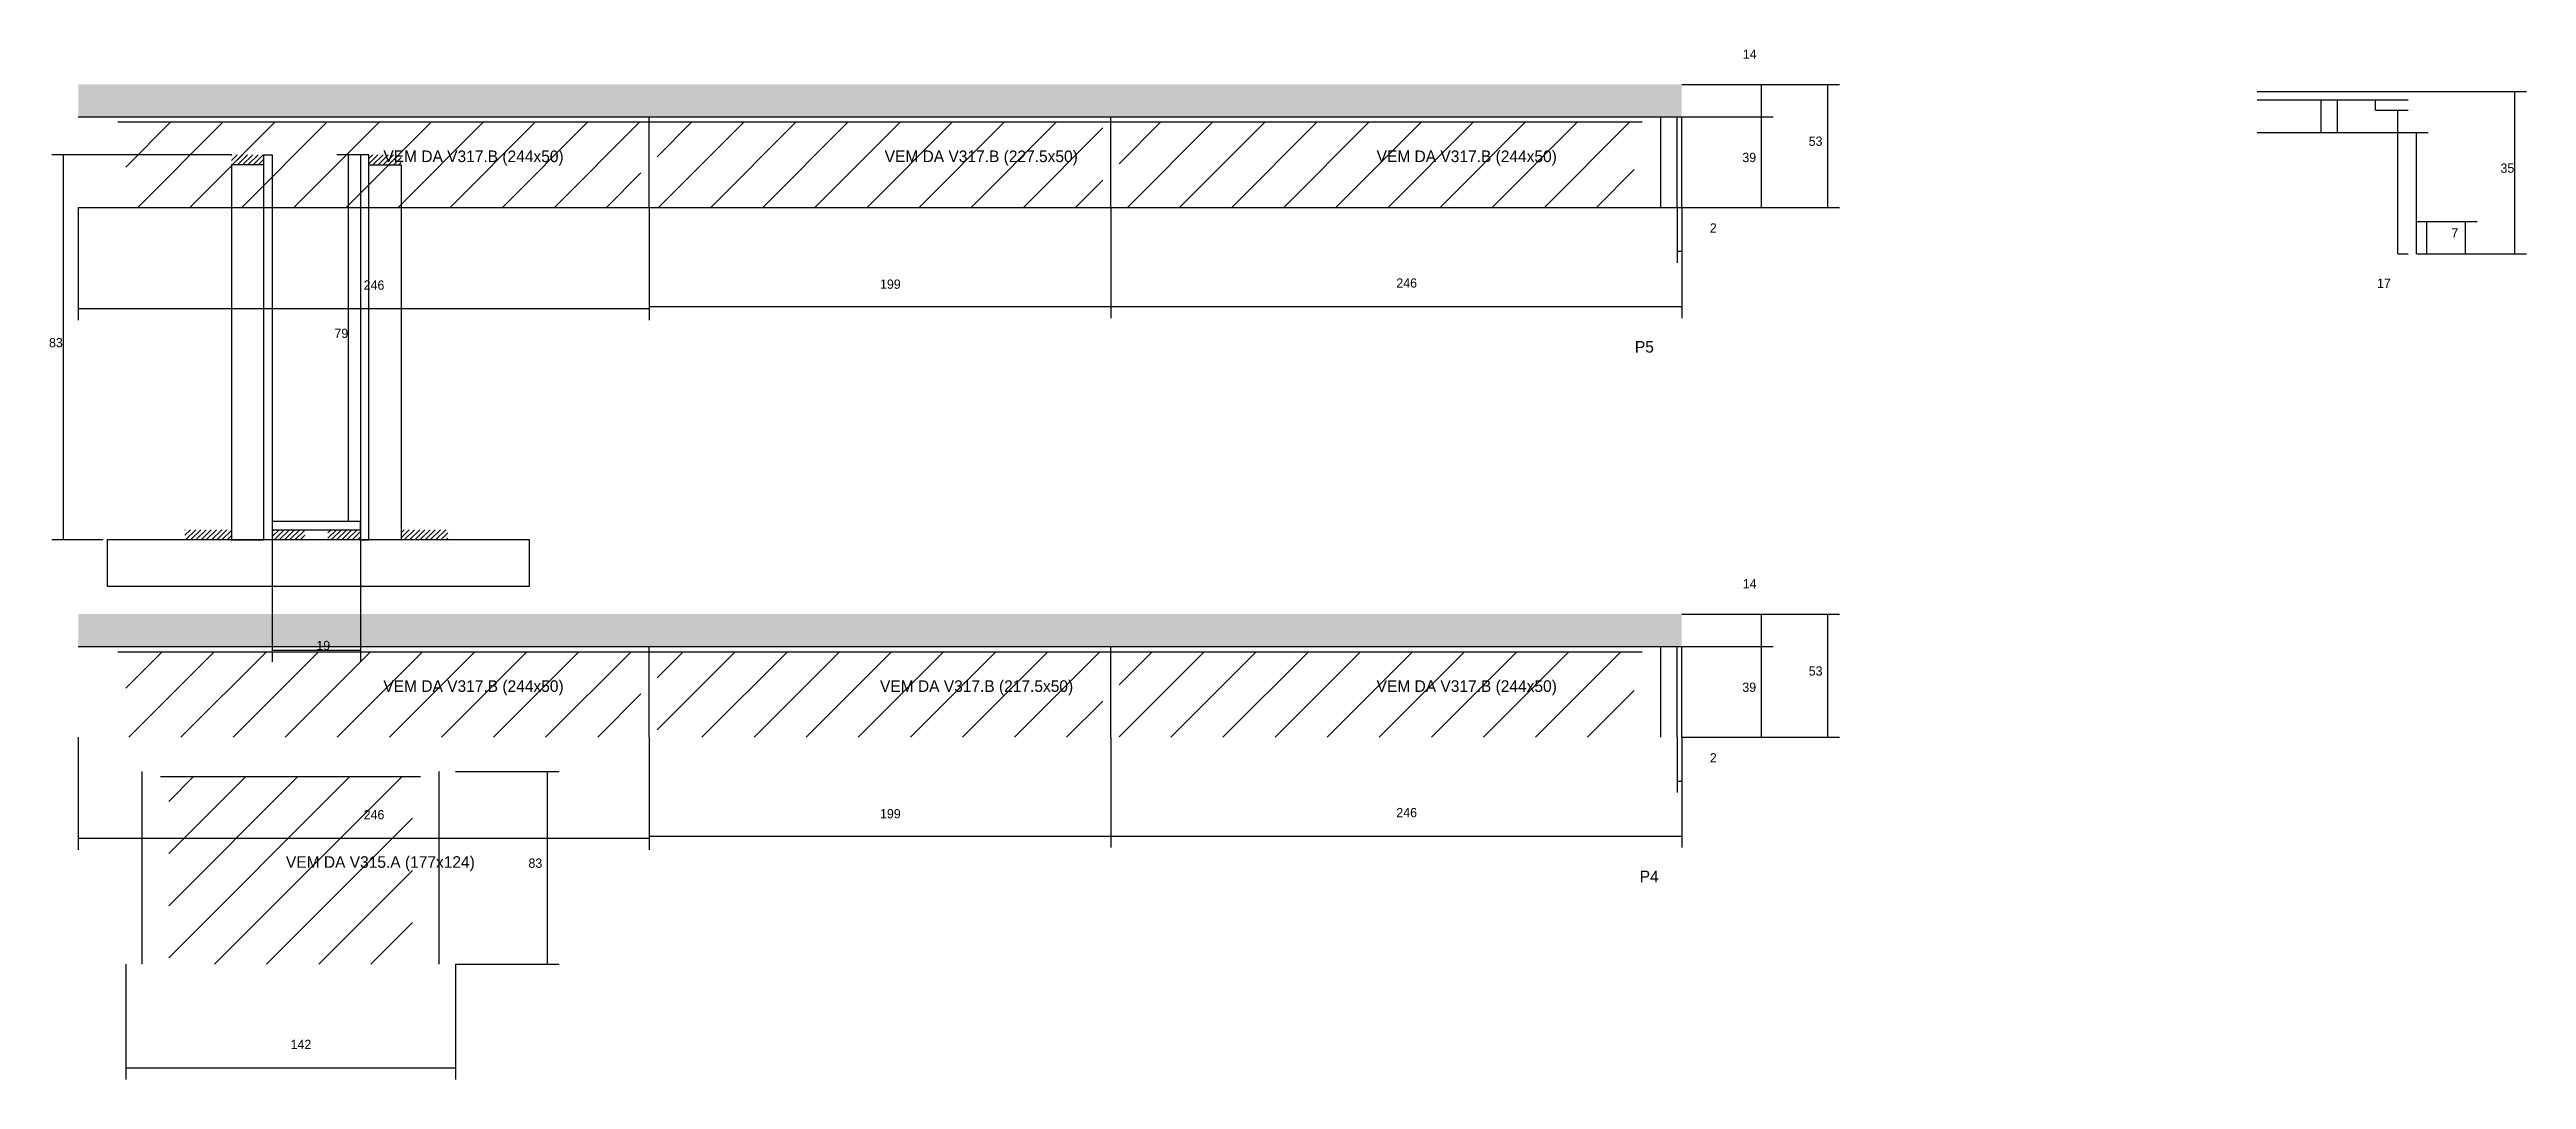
# Model space of a CAD drawing. Header units: metres. Extents: x -2848 to 22762, y -49062 to 1016.
# Drawn here: x 1485 to 2552, y -46650 to -46206 of the extents above; entities that cross this region are included whole.
import ezdxf

# ---------------------------------------------------------------- set-up
doc = ezdxf.new("R2010")
doc.units = ezdxf.units.M
for name, color, linetype in [('COTA', 4, 'Continuous'), ('Hachura', 253, 'Continuous'), ('Madeira', 126, 'Continuous'), ('NOMENCLATURA', 7, 'Continuous'), ('Painéis', 200, 'Continuous'), ('SARR_2.2x10', 40, 'Continuous'), ('SARR_2.2x7', 40, 'Continuous'), ('SARR_3.5x7', 81, 'Continuous'), ('Texto Seção', 7, 'Continuous')]:
    doc.layers.add(name, color=color, linetype=linetype)

msp = doc.modelspace()

# ---------------------------------------------------------------- texts
at = {"layer": 'COTA'}
for s, p in [('14', (2214.7, -46210.4)), ('53', (2243.1, -46247.9)), ('39', (2214.5, -46254.9)), ('35', (2541.2, -46259.5)), ('2', (2200.5, -46285.3)), ('7', (2520, -46287.5)), ('246', (1620.4, -46309.9)), ('199', (1842.9, -46309.5)), ('246', (2065.4, -46309)), ('17', (2488, -46309.1)), ('83', (1484.8, -46334.7)), ('79', (1607.8, -46330.7)), ('14', (2214.7, -46438.6)), ('19', (1600, -46465.2)), ('53', (2243.1, -46476.2)), ('39', (2214.5, -46483.2)), ('2', (2200.5, -46513.6)), ('246', (1620.4, -46538.1)), ('199', (1842.9, -46537.7)), ('246', (2065.4, -46537.2)), ('83', (1691.4, -46559)), ('142', (1588.9, -46637.1))]:
    msp.add_text(s, height=4, dxfattribs=at).set_placement(p)
at = {"layer": 'NOMENCLATURA'}
for s, p in [('P5', (2168.2, -46337)), ('P4', (2170.3, -46565.2))]:
    msp.add_text(s, height=5, dxfattribs=at).set_placement(p)
at = {"layer": 'Texto Seção'}
for s, p in [('VEM DA V317.B^J(244x50)', (1628.9, -46254.9)), ('VEM DA V317.B^J(227.5x50)', (1844.9, -46254.9)), ('VEM DA V317.B^J(244x50)', (2056.9, -46254.9)), ('VEM DA V317.B^J(244x50)', (1628.9, -46483.2)), ('VEM DA V317.B^J(217.5x50)', (1842.9, -46483.2)), ('VEM DA V317.B^J(244x50)', (2056.9, -46483.2)), ('VEM DA V315.A^J(177x124)', (1586.9, -46559))]:
    msp.add_text(s, height=5, dxfattribs=at).set_placement(p)

# ---------------------------------------------------------------- hatches: boundary and pattern name
at = {"layer": 'COTA'}
h = msp.add_hatch(dxfattribs=at)
h.set_pattern_fill('AR-CONC', scale=0.03)
h.paths.add_polyline_path([(1497.4, -46221.4), (1497.4, -46235.4), (2188.4, -46235.4), (2188.4, -46221.4)])
h = msp.add_hatch(dxfattribs=at)
h.set_pattern_fill('AR-CONC', scale=0.03)
h.paths.add_polyline_path([(1497.4, -46449.7), (1497.4, -46463.7), (2188.4, -46463.7), (2188.4, -46449.7)])
at = {"layer": 'Hachura'}
h = msp.add_hatch(dxfattribs=at)
h.set_pattern_fill('ANSI31', scale=5)
h.paths.add_polyline_path([(1739.9, -46274.4), (1739.9, -46237.6), (1517.9, -46237.6), (1517.9, -46274.4)])
h = msp.add_hatch(dxfattribs=at)
h.set_pattern_fill('ANSI31', scale=5)
h.paths.add_polyline_path([(1938.9, -46274.4), (1938.9, -46237.6), (1746.9, -46237.6), (1746.9, -46274.4)])
h = msp.add_hatch(dxfattribs=at)
h.set_pattern_fill('ANSI31', scale=5)
h.paths.add_polyline_path([(2167.9, -46274.4), (2167.9, -46237.6), (1945.9, -46237.6), (1945.9, -46274.4)])
h = msp.add_hatch(dxfattribs=at)
h.set_pattern_fill('ANSI31', scale=5)
h.paths.add_polyline_path([(1517.9, -46465.9), (1517.9, -46502.7), (1739.9, -46502.7), (1739.9, -46465.9)])
h = msp.add_hatch(dxfattribs=at)
h.set_pattern_fill('ANSI31', scale=5)
h.paths.add_polyline_path([(1938.9, -46502.7), (1938.9, -46465.9), (1746.9, -46465.9), (1746.9, -46502.7)])
h = msp.add_hatch(dxfattribs=at)
h.set_pattern_fill('ANSI31', scale=5)
h.paths.add_polyline_path([(1945.9, -46465.9), (1945.9, -46502.7), (2167.9, -46502.7), (2167.9, -46465.9)])
h = msp.add_hatch(dxfattribs=at)
h.set_pattern_fill('ANSI31', scale=5)
h.paths.add_polyline_path([(1641.4, -46519.7), (1536.4, -46519.7), (1536.4, -46600.5), (1641.4, -46600.5)])
at = {"layer": 'SARR_2.2x10'}
h = msp.add_hatch(dxfattribs=at)
h.set_pattern_fill('ANSI31', scale=10)
h.paths.add_polyline_path([(2471, -46228.1), (2464, -46228.1), (2464, -46242.1), (2471, -46242.1)])
h = msp.add_hatch(dxfattribs=at)
h.set_pattern_fill('ANSI31', scale=0.5)
h.paths.add_polyline_path([(1543.4, -46413.3), (1543.4, -46417.7), (1563.4, -46417.7), (1563.4, -46413.3)])
h = msp.add_hatch(dxfattribs=at)
h.set_pattern_fill('ANSI31', scale=0.5)
h.paths.add_polyline_path([(1636.6, -46413.3), (1636.6, -46417.7), (1656.6, -46417.7), (1656.6, -46413.3)])
at = {"layer": 'SARR_2.2x7'}
h = msp.add_hatch(dxfattribs=at)
h.set_pattern_fill('ANSI31', scale=0.5)
h.paths.add_polyline_path([(1577.4, -46251.7), (1577.4, -46256.1), (1563.4, -46256.1), (1563.4, -46251.7)])
h = msp.add_hatch(dxfattribs=at)
h.set_pattern_fill('ANSI31', scale=0.5)
h.paths.add_polyline_path([(1622.6, -46251.7), (1622.6, -46256.1), (1636.6, -46256.1), (1636.6, -46251.7)])
h = msp.add_hatch(dxfattribs=at)
h.set_pattern_fill('ANSI31', scale=0.5)
h.paths.add_polyline_path([(1595, -46417.7), (1595, -46413.3), (1595, -46413.3), (1581, -46413.3), (1581, -46413.3), (1581, -46417.7), (1581, -46417.7), (1595, -46417.7)])
h = msp.add_hatch(dxfattribs=at)
h.set_pattern_fill('ANSI31', scale=0.5)
h.paths.add_polyline_path([(1605, -46413.3), (1605, -46417.7), (1605, -46417.7), (1619, -46417.7), (1619, -46417.7), (1619, -46413.3), (1619, -46413.3), (1605, -46413.3)])

# ---------------------------------------------------------------- linework, layer by layer
at = {"layer": 'COTA'}
for p, q in [((2188.4, -46221.4), (2227.8, -46221.4)), ((2188.4, -46221.4), (2256.3, -46221.4)), ((2222.8, -46235.4), (2222.8, -46221.4)), ((2251.3, -46274.4), (2251.3, -46221.4)), ((2505, -46224.5), (2552.4, -46224.5)), ((2547.4, -46294.5), (2547.4, -46224.5)), ((2188.4, -46235.4), (2227.8, -46235.4)), ((2188.4, -46235.4), (2227.8, -46235.4)), ((2222.8, -46274.4), (2222.8, -46235.4)), ((2471, -46242.1), (2510, -46242.1)), ((2505, -46294.5), (2505, -46242.1)), ((1563.4, -46251.7), (1486, -46251.7)), ((1491, -46417.7), (1491, -46251.7)), ((1619, -46251.7), (1608.9, -46251.7)), ((1613.9, -46409.7), (1613.9, -46251.7)), ((1497.4, -46274.4), (1497.4, -46323)), ((1743.4, -46274.4), (1743.4, -46322.1)), ((1743.4, -46274.4), (1743.4, -46323)), ((1942.4, -46274.4), (1942.4, -46322.1)), ((1942.4, -46274.4), (1942.4, -46322.1)), ((2186.4, -46274.4), (2186.4, -46298.3)), ((2188.4, -46274.4), (2188.4, -46322.1)), ((2188.4, -46274.4), (2227.8, -46274.4)), ((2188.4, -46274.4), (2188.4, -46298.3)), ((2188.4, -46274.4), (2256.3, -46274.4)), ((2509.4, -46280.5), (2531.1, -46280.5)), ((2526.1, -46294.5), (2526.1, -46280.5)), ((2186.4, -46293.3), (2188.4, -46293.3)), ((2505, -46294.5), (2510, -46294.5)), ((2509.4, -46294.5), (2552.4, -46294.5)), ((2509.4, -46294.5), (2531.1, -46294.5)), ((1497.4, -46318), (1743.4, -46318)), ((1743.4, -46317.1), (1942.4, -46317.1)), ((1942.4, -46317.1), (2188.4, -46317.1)), ((1508.1, -46417.7), (1486, -46417.7)), ((1581, -46417.7), (1581, -46470.2)), ((1619, -46409.7), (1608.9, -46409.7)), ((1619, -46417.7), (1619, -46470.2)), ((2188.4, -46449.7), (2227.8, -46449.7)), ((2188.4, -46449.7), (2256.3, -46449.7)), ((2222.8, -46463.7), (2222.8, -46449.7)), ((2251.3, -46502.7), (2251.3, -46449.7)), ((1581, -46465.2), (1619, -46465.2)), ((2188.4, -46463.7), (2227.8, -46463.7)), ((2188.4, -46463.7), (2227.8, -46463.7)), ((2222.8, -46502.7), (2222.8, -46463.7)), ((1497.4, -46502.7), (1497.4, -46551.2)), ((1743.4, -46502.7), (1743.4, -46550.3)), ((1743.4, -46502.7), (1743.4, -46551.2)), ((1942.4, -46502.7), (1942.4, -46550.3)), ((1942.4, -46502.7), (1942.4, -46550.3)), ((2186.4, -46502.7), (2186.4, -46526.6)), ((2188.4, -46502.7), (2188.4, -46550.3)), ((2188.4, -46502.7), (2227.8, -46502.7)), ((2188.4, -46502.7), (2188.4, -46526.6)), ((2188.4, -46502.7), (2256.3, -46502.7)), ((1659.9, -46517.5), (1704.6, -46517.5)), ((1699.6, -46600.5), (1699.6, -46517.5)), ((2186.4, -46521.6), (2188.4, -46521.6)), ((1497.4, -46546.2), (1743.4, -46546.2)), ((1743.4, -46545.3), (1942.4, -46545.3)), ((1942.4, -46545.3), (2188.4, -46545.3)), ((1517.9, -46600.5), (1517.9, -46650.2)), ((1659.9, -46600.5), (1659.9, -46650.2)), ((1659.9, -46600.5), (1704.6, -46600.5)), ((1517.9, -46645.2), (1659.9, -46645.2))]:
    msp.add_line(p, q, dxfattribs=at)
at = {"layer": 'Madeira'}
msp.add_lwpolyline([(1509.9, -46437.7), (1691.8, -46437.7), (1691.8, -46417.7), (1509.9, -46417.7)], close=True, dxfattribs=at)
at = {"layer": 'Painéis'}
for p, q in [((2436.4, -46224.5), (2505, -46224.5)), ((1497.4, -46235.4), (2188.4, -46235.4)), ((1743.4, -46274.4), (1743.4, -46235.4)), ((1942.4, -46274.4), (1942.4, -46235.4)), ((2186.4, -46274.4), (2186.4, -46235.4)), ((2188.4, -46274.4), (2188.4, -46235.4)), ((2436.4, -46228.1), (2501.4, -46228.1)), ((1497.4, -46274.4), (2188.4, -46274.4)), ((1497.4, -46463.7), (2188.4, -46463.7)), ((1743.4, -46502.7), (1743.4, -46463.7)), ((1942.4, -46502.7), (1942.4, -46463.7)), ((2186.4, -46502.7), (2186.4, -46463.7)), ((2188.4, -46502.7), (2188.4, -46463.7))]:
    msp.add_line(p, q, dxfattribs=at)
for points in [[(1577.4, -46417.7), (1577.4, -46251.7), (1581, -46251.7), (1581, -46417.7)], [(1622.6, -46417.7), (1622.6, -46251.7), (1619, -46251.7), (1619, -46417.7)], [(1619, -46409.7), (1581, -46409.7), (1581, -46413.3), (1619, -46413.3)]]:
    msp.add_lwpolyline(points, close=True, dxfattribs=at)
at = {"layer": 'SARR_2.2x7'}
for p, q in [((1514.4, -46237.6), (1743.4, -46237.6)), ((1743.4, -46237.6), (1942.4, -46237.6)), ((1942.4, -46237.6), (2171.4, -46237.6)), ((2179.4, -46274.4), (2179.4, -46235.4)), ((2464, -46242.1), (2464, -46228.1)), ((2471, -46242.1), (2471, -46228.1)), ((2487.4, -46232.5), (2487.4, -46228.1)), ((2487.4, -46232.5), (2501.4, -46232.5)), ((2497, -46294.5), (2497, -46232.5)), ((2436.4, -46242.1), (2471, -46242.1)), ((2505, -46280.5), (2509.4, -46280.5)), ((2509.4, -46294.5), (2509.4, -46280.5)), ((2497, -46294.5), (2501.4, -46294.5)), ((2505, -46294.5), (2509.4, -46294.5)), ((1514.4, -46465.9), (1743.4, -46465.9)), ((1743.4, -46465.9), (1942.4, -46465.9)), ((1942.4, -46465.9), (2171.4, -46465.9)), ((2179.4, -46502.7), (2179.4, -46463.7)), ((1524.9, -46600.5), (1524.9, -46517.5)), ((1532.9, -46519.7), (1644.9, -46519.7)), ((1652.9, -46600.5), (1652.9, -46517.5))]:
    msp.add_line(p, q, dxfattribs=at)
at = {"layer": 'SARR_3.5x7'}
for points in [[(1577.4, -46256.1), (1563.4, -46256.1), (1563.4, -46417.7), (1577.4, -46417.7)], [(1622.6, -46256.1), (1636.6, -46256.1), (1636.6, -46417.7), (1622.6, -46417.7)]]:
    msp.add_lwpolyline(points, close=True, dxfattribs=at)

msp.set_redraw_order([(e.dxf.handle, doc.entitydb.next_handle()) for e in msp.query("TEXT MTEXT ATTDEF DIMENSION ARC_DIMENSION")])  # texts and dimensions are drawn at this point

doc.saveas('drawing.dxf')
